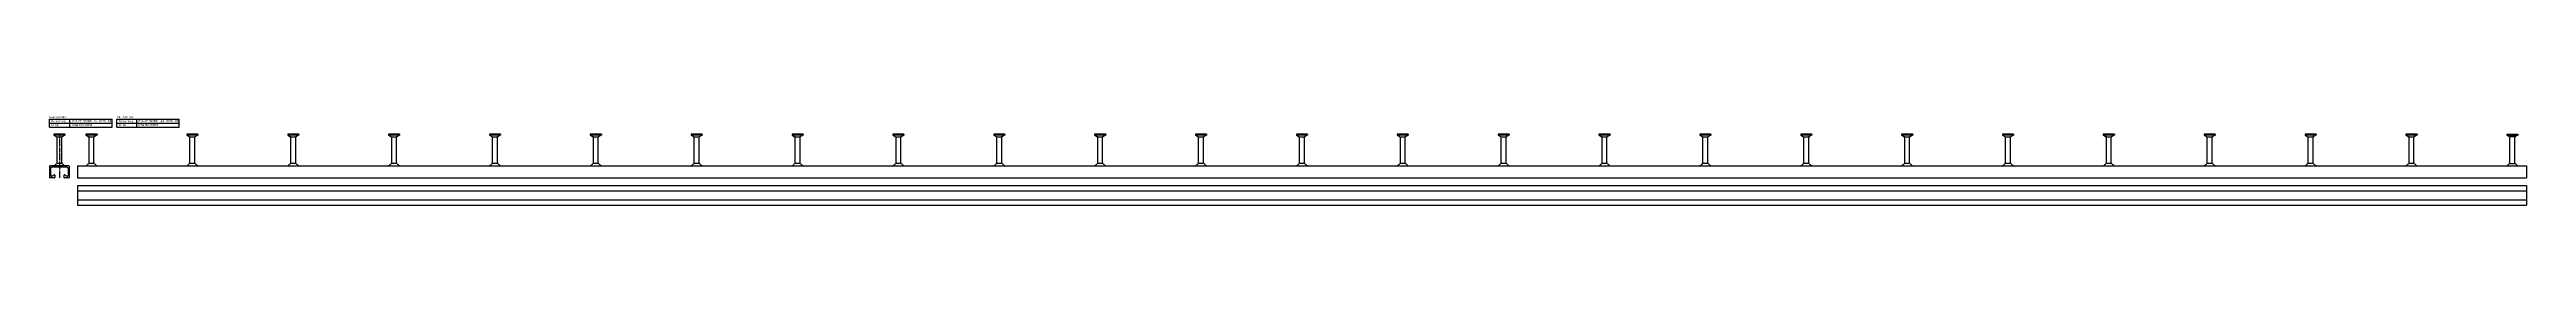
# Model space of a CAD drawing. Header units: millimetres. Extents: x 6357 to 12496, y -479 to 2742.
# Drawn here: x 6357 to 12496, y -479 to -258 of the extents above; entities that cross this region are included whole.
import ezdxf

# ---------------------------------------------------------------- set-up
doc = ezdxf.new("R2010")
doc.units = ezdxf.units.MM
doc.header["$LTSCALE"] = 10
doc.linetypes.add('MITTE2', pattern=[1.125, 0.75, -0.125, 0.125, -0.125])
doc.layers.add('ACHSEN', color=1, linetype='MITTE2')
doc.layers.add('HALFEN', color=2, linetype='CONTINUOUS')
doc.styles.add('ARIAL50', font='arial.ttf', dxfattribs={"height": 5})

msp = doc.modelspace()

# ---------------------------------------------------------------- linework, layer by layer
at = {"layer": 'ACHSEN'}
msp.add_line((6381.5, -303.3), (6381.5, -412), dxfattribs=at)
at = {"layer": 'HALFEN'}
for p, q in [((6357, -265.6), (6511.9, -265.6)), ((6357, -285.6), (6357, -265.6)), ((6357, -275.6), (6511.9, -275.6)), ((6357, -285.6), (6511.9, -285.6)), ((6395.2, -303.3), (6367.7, -303.3)), ((6367.7, -303.3), (6367.7, -306)), ((6395.2, -306), (6367.7, -306)), ((6368.2, -306), (6375, -309.5)), ((6376.4, -303.3), (6376.4, -306)), ((6386.5, -303.3), (6386.5, -306)), ((6394.7, -306), (6387.9, -309.5)), ((6395.2, -303.3), (6395.2, -306)), ((6407, -285.6), (6407, -265.6)), ((6474.7, -303.3), (6447.2, -303.3)), ((6447.2, -303.3), (6447.2, -306)), ((6474.7, -306), (6447.2, -306)), ((6447.7, -306), (6454.5, -309.5)), ((6455.9, -303.3), (6455.9, -306)), ((6466, -303.3), (6466, -306)), ((6474.2, -306), (6467.4, -309.5)), ((6474.7, -303.3), (6474.7, -306)), ((6511.9, -285.6), (6511.9, -265.6)), ((6523.7, -265.6), (6678.2, -265.6)), ((6523.7, -285.6), (6523.7, -265.6)), ((6523.7, -275.6), (6678.2, -275.6)), ((6523.7, -285.6), (6678.2, -285.6)), ((6573.7, -285.6), (6573.7, -265.6)), ((6678.2, -285.6), (6678.2, -265.6)), ((6724.7, -303.3), (6697.2, -303.3)), ((6697.2, -303.3), (6697.2, -306)), ((6724.7, -306), (6697.2, -306)), ((6697.7, -306), (6704.5, -309.5)), ((6705.9, -303.3), (6705.9, -306)), ((6716, -303.3), (6716, -306)), ((6724.2, -306), (6717.4, -309.5)), ((6724.7, -303.3), (6724.7, -306)), ((6974.7, -303.3), (6947.2, -303.3)), ((6947.2, -303.3), (6947.2, -306)), ((6974.7, -306), (6947.2, -306)), ((6947.7, -306), (6954.5, -309.5)), ((6955.9, -303.3), (6955.9, -306)), ((6966, -303.3), (6966, -306)), ((6974.2, -306), (6967.4, -309.5)), ((6974.7, -303.3), (6974.7, -306)), ((7224.7, -303.3), (7197.2, -303.3)), ((7197.2, -303.3), (7197.2, -306)), ((7224.7, -306), (7197.2, -306)), ((7197.7, -306), (7204.5, -309.5)), ((7205.9, -303.3), (7205.9, -306)), ((7216, -303.3), (7216, -306)), ((7224.2, -306), (7217.4, -309.5)), ((7224.7, -303.3), (7224.7, -306)), ((7474.7, -303.3), (7447.2, -303.3)), ((7447.2, -303.3), (7447.2, -306)), ((7474.7, -306), (7447.2, -306)), ((7447.7, -306), (7454.5, -309.5)), ((7455.9, -303.3), (7455.9, -306)), ((7466, -303.3), (7466, -306)), ((7474.2, -306), (7467.4, -309.5)), ((7474.7, -303.3), (7474.7, -306)), ((7724.7, -303.3), (7697.2, -303.3)), ((7697.2, -303.3), (7697.2, -306)), ((7724.7, -306), (7697.2, -306)), ((7697.7, -306), (7704.5, -309.5)), ((7705.9, -303.3), (7705.9, -306)), ((7716, -303.3), (7716, -306)), ((7724.2, -306), (7717.4, -309.5)), ((7724.7, -303.3), (7724.7, -306)), ((7974.7, -303.3), (7947.2, -303.3)), ((7947.2, -303.3), (7947.2, -306)), ((7974.7, -306), (7947.2, -306)), ((7947.7, -306), (7954.5, -309.5)), ((7955.9, -303.3), (7955.9, -306)), ((7966, -303.3), (7966, -306)), ((7974.2, -306), (7967.4, -309.5)), ((7974.7, -303.3), (7974.7, -306)), ((8224.7, -303.3), (8197.2, -303.3)), ((8197.2, -303.3), (8197.2, -306)), ((8224.7, -306), (8197.2, -306)), ((8197.7, -306), (8204.5, -309.5)), ((8205.9, -303.3), (8205.9, -306)), ((8216, -303.3), (8216, -306)), ((8224.2, -306), (8217.4, -309.5)), ((8224.7, -303.3), (8224.7, -306)), ((8474.7, -303.3), (8447.2, -303.3)), ((8447.2, -303.3), (8447.2, -306)), ((8474.7, -306), (8447.2, -306)), ((8447.7, -306), (8454.5, -309.5)), ((8455.9, -303.3), (8455.9, -306)), ((8466, -303.3), (8466, -306)), ((8474.2, -306), (8467.4, -309.5)), ((8474.7, -303.3), (8474.7, -306)), ((8724.7, -303.3), (8697.2, -303.3)), ((8697.2, -303.3), (8697.2, -306)), ((8724.7, -306), (8697.2, -306)), ((8697.7, -306), (8704.5, -309.5)), ((8705.9, -303.3), (8705.9, -306)), ((8716, -303.3), (8716, -306)), ((8724.2, -306), (8717.4, -309.5)), ((8724.7, -303.3), (8724.7, -306)), ((8974.7, -303.3), (8947.2, -303.3)), ((8947.2, -303.3), (8947.2, -306)), ((8974.7, -306), (8947.2, -306)), ((8947.7, -306), (8954.5, -309.5)), ((8955.9, -303.3), (8955.9, -306)), ((8966, -303.3), (8966, -306)), ((8974.2, -306), (8967.4, -309.5)), ((8974.7, -303.3), (8974.7, -306)), ((9224.7, -303.3), (9197.2, -303.3)), ((9197.2, -303.3), (9197.2, -306)), ((9224.7, -306), (9197.2, -306)), ((9197.7, -306), (9204.5, -309.5)), ((9205.9, -303.3), (9205.9, -306)), ((9216, -303.3), (9216, -306)), ((9224.2, -306), (9217.4, -309.5)), ((9224.7, -303.3), (9224.7, -306)), ((9474.7, -303.3), (9447.2, -303.3)), ((9447.2, -303.3), (9447.2, -306)), ((9474.7, -306), (9447.2, -306)), ((9447.7, -306), (9454.5, -309.5)), ((9455.9, -303.3), (9455.9, -306)), ((9466, -303.3), (9466, -306)), ((9474.2, -306), (9467.4, -309.5)), ((9474.7, -303.3), (9474.7, -306)), ((9724.7, -303.3), (9697.2, -303.3)), ((9697.2, -303.3), (9697.2, -306)), ((9724.7, -306), (9697.2, -306)), ((9697.7, -306), (9704.5, -309.5)), ((9705.9, -303.3), (9705.9, -306)), ((9716, -303.3), (9716, -306)), ((9724.2, -306), (9717.4, -309.5)), ((9724.7, -303.3), (9724.7, -306)), ((9974.7, -303.3), (9947.2, -303.3)), ((9947.2, -303.3), (9947.2, -306)), ((9974.7, -306), (9947.2, -306)), ((9947.7, -306), (9954.5, -309.5)), ((9955.9, -303.3), (9955.9, -306)), ((9966, -303.3), (9966, -306)), ((9974.2, -306), (9967.4, -309.5)), ((9974.7, -303.3), (9974.7, -306)), ((10224.7, -303.3), (10197.2, -303.3)), ((10197.2, -303.3), (10197.2, -306)), ((10224.7, -306), (10197.2, -306)), ((10197.7, -306), (10204.5, -309.5)), ((10205.9, -303.3), (10205.9, -306)), ((10216, -303.3), (10216, -306)), ((10224.2, -306), (10217.4, -309.5)), ((10224.7, -303.3), (10224.7, -306)), ((10474.7, -303.3), (10447.2, -303.3)), ((10447.2, -303.3), (10447.2, -306)), ((10474.7, -306), (10447.2, -306)), ((10447.7, -306), (10454.5, -309.5)), ((10455.9, -303.3), (10455.9, -306)), ((10466, -303.3), (10466, -306)), ((10474.2, -306), (10467.4, -309.5)), ((10474.7, -303.3), (10474.7, -306)), ((10724.7, -303.3), (10697.2, -303.3)), ((10697.2, -303.3), (10697.2, -306)), ((10724.7, -306), (10697.2, -306)), ((10697.7, -306), (10704.5, -309.5)), ((10705.9, -303.3), (10705.9, -306)), ((10716, -303.3), (10716, -306)), ((10724.2, -306), (10717.4, -309.5)), ((10724.7, -303.3), (10724.7, -306)), ((10974.7, -303.3), (10947.2, -303.3)), ((10947.2, -303.3), (10947.2, -306)), ((10974.7, -306), (10947.2, -306)), ((10947.7, -306), (10954.5, -309.5)), ((10955.9, -303.3), (10955.9, -306)), ((10966, -303.3), (10966, -306)), ((10974.2, -306), (10967.4, -309.5)), ((10974.7, -303.3), (10974.7, -306)), ((11224.7, -303.3), (11197.2, -303.3)), ((11197.2, -303.3), (11197.2, -306)), ((11224.7, -306), (11197.2, -306)), ((11197.7, -306), (11204.5, -309.5)), ((11205.9, -303.3), (11205.9, -306)), ((11216, -303.3), (11216, -306)), ((11224.2, -306), (11217.4, -309.5)), ((11224.7, -303.3), (11224.7, -306)), ((11474.7, -303.3), (11447.2, -303.3)), ((11447.2, -303.3), (11447.2, -306)), ((11474.7, -306), (11447.2, -306)), ((11447.7, -306), (11454.5, -309.5)), ((11455.9, -303.3), (11455.9, -306)), ((11466, -303.3), (11466, -306)), ((11474.2, -306), (11467.4, -309.5)), ((11474.7, -303.3), (11474.7, -306)), ((11724.7, -303.3), (11697.2, -303.3)), ((11697.2, -303.3), (11697.2, -306)), ((11724.7, -306), (11697.2, -306)), ((11697.7, -306), (11704.5, -309.5)), ((11705.9, -303.3), (11705.9, -306)), ((11716, -303.3), (11716, -306)), ((11724.2, -306), (11717.4, -309.5)), ((11724.7, -303.3), (11724.7, -306)), ((11974.7, -303.3), (11947.2, -303.3)), ((11947.2, -303.3), (11947.2, -306)), ((11974.7, -306), (11947.2, -306)), ((11947.7, -306), (11954.5, -309.5)), ((11955.9, -303.3), (11955.9, -306)), ((11966, -303.3), (11966, -306)), ((11974.2, -306), (11967.4, -309.5)), ((11974.7, -303.3), (11974.7, -306)), ((12224.7, -303.3), (12197.2, -303.3)), ((12197.2, -303.3), (12197.2, -306)), ((12224.7, -306), (12197.2, -306)), ((12197.7, -306), (12204.5, -309.5)), ((12205.9, -303.3), (12205.9, -306)), ((12216, -303.3), (12216, -306)), ((12224.2, -306), (12217.4, -309.5)), ((12224.7, -303.3), (12224.7, -306)), ((12447.2, -303.3), (12474.7, -303.3)), ((12447.2, -303.3), (12447.2, -306)), ((12447.2, -306), (12474.7, -306)), ((12447.7, -306), (12454.5, -309.5)), ((12455.9, -303.3), (12455.9, -306)), ((12466, -303.3), (12466, -306)), ((12474.2, -306), (12467.4, -309.5)), ((12474.7, -303.3), (12474.7, -306)), ((6375.5, -376), (6375.5, -310.2)), ((6376.1, -309.8), (6386.8, -309.8)), ((6387.5, -376), (6387.5, -310.2)), ((6455, -376), (6455, -310.2)), ((6455.6, -309.8), (6466.3, -309.8)), ((6467, -376), (6467, -310.2)), ((6705, -376), (6705, -310.2)), ((6705.6, -309.8), (6716.3, -309.8)), ((6717, -376), (6717, -310.2)), ((6955, -376), (6955, -310.2)), ((6955.6, -309.8), (6966.3, -309.8)), ((6967, -376), (6967, -310.2)), ((7205, -376), (7205, -310.2)), ((7205.6, -309.8), (7216.3, -309.8)), ((7217, -376), (7217, -310.2)), ((7455, -376), (7455, -310.2)), ((7455.6, -309.8), (7466.3, -309.8)), ((7467, -376), (7467, -310.2)), ((7705, -376), (7705, -310.2)), ((7705.6, -309.8), (7716.3, -309.8)), ((7717, -376), (7717, -310.2)), ((7955, -376), (7955, -310.2)), ((7955.6, -309.8), (7966.3, -309.8)), ((7967, -376), (7967, -310.2)), ((8205, -376), (8205, -310.2)), ((8205.6, -309.8), (8216.3, -309.8)), ((8217, -376), (8217, -310.2)), ((8455, -376), (8455, -310.2)), ((8455.6, -309.8), (8466.3, -309.8)), ((8467, -376), (8467, -310.2)), ((8705, -376), (8705, -310.2)), ((8705.6, -309.8), (8716.3, -309.8)), ((8717, -376), (8717, -310.2)), ((8955, -376), (8955, -310.2)), ((8955.6, -309.8), (8966.3, -309.8)), ((8967, -376), (8967, -310.2)), ((9205, -376), (9205, -310.2)), ((9205.6, -309.8), (9216.3, -309.8)), ((9217, -376), (9217, -310.2)), ((9455, -376), (9455, -310.2)), ((9455.6, -309.8), (9466.3, -309.8)), ((9467, -376), (9467, -310.2)), ((9705, -376), (9705, -310.2)), ((9705.6, -309.8), (9716.3, -309.8)), ((9717, -376), (9717, -310.2)), ((9955, -376), (9955, -310.2)), ((9955.6, -309.8), (9966.3, -309.8)), ((9967, -376), (9967, -310.2)), ((10205, -376), (10205, -310.2)), ((10205.6, -309.8), (10216.3, -309.8)), ((10217, -376), (10217, -310.2)), ((10455, -376), (10455, -310.2)), ((10455.6, -309.8), (10466.3, -309.8)), ((10467, -376), (10467, -310.2)), ((10705, -376), (10705, -310.2)), ((10705.6, -309.8), (10716.3, -309.8)), ((10717, -376), (10717, -310.2)), ((10955, -376), (10955, -310.2)), ((10955.6, -309.8), (10966.3, -309.8)), ((10967, -376), (10967, -310.2)), ((11205, -376), (11205, -310.2)), ((11205.6, -309.8), (11216.3, -309.8)), ((11217, -376), (11217, -310.2)), ((11455, -376), (11455, -310.2)), ((11455.6, -309.8), (11466.3, -309.8)), ((11467, -376), (11467, -310.2)), ((11705, -376), (11705, -310.2)), ((11705.6, -309.8), (11716.3, -309.8)), ((11717, -376), (11717, -310.2)), ((11955, -376), (11955, -310.2)), ((11955.6, -309.8), (11966.3, -309.8)), ((11967, -376), (11967, -310.2)), ((12205, -376), (12205, -310.2)), ((12205.6, -309.8), (12216.3, -309.8)), ((12217, -376), (12217, -310.2)), ((12455, -376), (12455, -310.2)), ((12466.3, -309.8), (12455.7, -309.8)), ((12467, -376), (12467, -310.2)), ((6357, -383), (6357, -411)), ((6405, -382), (6358, -382)), ((6364.7, -412), (6358, -412)), ((6359.7, -388.2), (6359.7, -400.2)), ((6359.7, -400.2), (6359.9, -406)), ((6400.2, -385.2), (6362.7, -385.2)), ((6362.9, -407.7), (6368.7, -404.3)), ((6366.2, -410.7), (6364.7, -412)), ((6367.2, -410.7), (6366.2, -410.7)), ((6367.7, -412), (6367.2, -410.7)), ((6367.7, -412), (6368.7, -412)), ((6370.2, -405.2), (6370.2, -410.5)), ((6388.7, -376), (6374.3, -376)), ((6388.7, -376), (6387.9, -376)), ((6392.7, -405.2), (6392.7, -410.5)), ((6400, -407.7), (6394.2, -404.3)), ((6395.2, -412), (6394.2, -412)), ((6395.2, -412), (6395.7, -410.7)), ((6395.7, -410.7), (6396.7, -410.7)), ((6396.7, -410.7), (6398.2, -412)), ((6405, -412), (6398.2, -412)), ((6403.2, -400.2), (6403, -406)), ((6403.2, -388), (6403.2, -400.2)), ((6406, -383), (6406, -411)), ((6426, -382), (12496, -382)), ((6426, -382), (6426, -412)), ((6426, -412), (12496, -412)), ((6468.2, -376), (6453.8, -376)), ((6718.2, -376), (6703.8, -376)), ((6968.2, -376), (6953.8, -376)), ((7218.2, -376), (7203.8, -376)), ((7468.2, -376), (7453.8, -376)), ((7718.2, -376), (7703.8, -376)), ((7968.2, -376), (7953.8, -376)), ((8218.2, -376), (8203.8, -376)), ((8468.2, -376), (8453.8, -376)), ((8718.2, -376), (8703.8, -376)), ((8968.2, -376), (8953.8, -376)), ((9218.2, -376), (9203.8, -376)), ((9468.2, -376), (9453.8, -376)), ((9718.2, -376), (9703.8, -376)), ((9968.2, -376), (9953.8, -376)), ((10218.2, -376), (10203.8, -376)), ((10468.2, -376), (10453.8, -376)), ((10718.2, -376), (10703.8, -376)), ((10968.2, -376), (10953.8, -376)), ((11218.2, -376), (11203.8, -376)), ((11468.2, -376), (11453.8, -376)), ((11718.2, -376), (11703.8, -376)), ((11968.2, -376), (11953.8, -376)), ((12218.2, -376), (12203.8, -376)), ((12453.8, -376), (12468.2, -376)), ((12496, -382), (12496, -412)), ((6426, -430.4), (12496, -430.4)), ((6426, -430.4), (6426, -479.4)), ((6426, -443.6), (12496, -443.6)), ((6426, -466.1), (12496, -466.1)), ((6426, -479.4), (12496, -479.4)), ((12496, -430.4), (12496, -479.4))]:
    msp.add_line(p, q, dxfattribs=at)
for centre, radius, start, end in [((6374.7, -310.2), 0.8, 0, 62.30053), ((6388.3, -310.2), 0.8, 117.69947, 180), ((6454.2, -310.2), 0.8, 0, 62.30053), ((6467.8, -310.2), 0.8, 117.69947, 180), ((6704.2, -310.2), 0.8, 0, 62.30053), ((6717.8, -310.2), 0.8, 117.69947, 180), ((6954.2, -310.2), 0.8, 0, 62.30053), ((6967.8, -310.2), 0.8, 117.69947, 180), ((7204.2, -310.2), 0.8, 0, 62.30053), ((7217.8, -310.2), 0.8, 117.69947, 180), ((7454.2, -310.2), 0.8, 0, 62.30053), ((7467.8, -310.2), 0.8, 117.69947, 180), ((7704.2, -310.2), 0.8, 0, 62.30053), ((7717.8, -310.2), 0.8, 117.69947, 180), ((7954.2, -310.2), 0.8, 0, 62.30053), ((7967.8, -310.2), 0.8, 117.69947, 180), ((8204.2, -310.2), 0.8, 0, 62.30053), ((8217.8, -310.2), 0.8, 117.69947, 180), ((8454.2, -310.2), 0.8, 0, 62.30053), ((8467.8, -310.2), 0.8, 117.69947, 180), ((8704.2, -310.2), 0.8, 0, 62.30053), ((8717.8, -310.2), 0.8, 117.69947, 180), ((8954.2, -310.2), 0.8, 0, 62.30053), ((8967.8, -310.2), 0.8, 117.69947, 180), ((9204.2, -310.2), 0.8, 0, 62.30053), ((9217.8, -310.2), 0.8, 117.69947, 180), ((9454.2, -310.2), 0.8, 0, 62.30053), ((9467.8, -310.2), 0.8, 117.69947, 180), ((9704.2, -310.2), 0.8, 0, 62.30053), ((9717.8, -310.2), 0.8, 117.69947, 180), ((9954.2, -310.2), 0.8, 0, 62.30053), ((9967.8, -310.2), 0.8, 117.69947, 180), ((10204.2, -310.2), 0.8, 0, 62.30053), ((10217.8, -310.2), 0.8, 117.69947, 180), ((10454.2, -310.2), 0.8, 0, 62.30053), ((10467.8, -310.2), 0.8, 117.69947, 180), ((10704.2, -310.2), 0.8, 0, 62.30053), ((10717.8, -310.2), 0.8, 117.69947, 180), ((10954.2, -310.2), 0.8, 0, 62.30053), ((10967.8, -310.2), 0.8, 117.69947, 180), ((11204.2, -310.2), 0.8, 0, 62.30053), ((11217.8, -310.2), 0.8, 117.69947, 180), ((11454.2, -310.2), 0.8, 0, 62.30053), ((11467.8, -310.2), 0.8, 117.69947, 180), ((11704.2, -310.2), 0.8, 0, 62.30053), ((11717.8, -310.2), 0.8, 117.69947, 180), ((11954.2, -310.2), 0.8, 0, 62.30053), ((11967.8, -310.2), 0.8, 117.69947, 180), ((12204.2, -310.2), 0.8, 0, 62.30053), ((12217.8, -310.2), 0.8, 117.69947, 180), ((12454.2, -310.2), 0.8, 0, 62.30053), ((12467.8, -310.2), 0.8, 117.69947, 180), ((6358, -383), 1, 90, 180), ((6358, -411), 1, 180, 270), ((6362.7, -388.2), 3, 90, 180), ((6361.9, -405.9), 2, 181.84304, 299.95321), ((6364.7, -373.2), 9, 283.5362, 296.84141), ((6369.2, -405.2), 1, 0, 119.95321), ((6368.7, -410.5), 1.5, 270, 0), ((6359.8, -366.4), 17.3, 301.0756, 326.5383), ((6403.1, -366.4), 17.3, 213.4617, 238.9244), ((6393.7, -405.2), 1, 60.04679, 180), ((6394.2, -410.5), 1.5, 180, 270), ((6398.2, -373.2), 9, 243.15859, 256.4638), ((6401, -405.9), 2, 240.04679, 358.15696), ((6400.2, -388.2), 3, 0, 90), ((6405, -383), 1, 0, 90), ((6405, -411), 1, 270, 0), ((6444.2, -373.2), 9, 283.5362, 296.84141), ((6439.3, -366.4), 17.3, 301.0756, 326.5383), ((6482.6, -366.4), 17.3, 213.4617, 238.9244), ((6477.7, -373.2), 9, 243.15859, 256.4638), ((6694.2, -373.2), 9, 283.5362, 296.84141), ((6689.3, -366.4), 17.3, 301.0756, 326.5383), ((6732.6, -366.4), 17.3, 213.4617, 238.9244), ((6727.7, -373.2), 9, 243.15859, 256.4638), ((6944.2, -373.2), 9, 283.5362, 296.84141), ((6939.3, -366.4), 17.3, 301.0756, 326.5383), ((6982.6, -366.4), 17.3, 213.4617, 238.9244), ((6977.7, -373.2), 9, 243.15859, 256.4638), ((7194.2, -373.2), 9, 283.5362, 296.84141), ((7189.3, -366.4), 17.3, 301.0756, 326.5383), ((7232.6, -366.4), 17.3, 213.4617, 238.9244), ((7227.7, -373.2), 9, 243.15859, 256.4638), ((7444.2, -373.2), 9, 283.5362, 296.84141), ((7439.3, -366.4), 17.3, 301.0756, 326.5383), ((7482.6, -366.4), 17.3, 213.4617, 238.9244), ((7477.7, -373.2), 9, 243.15859, 256.4638), ((7694.2, -373.2), 9, 283.5362, 296.84141), ((7689.3, -366.4), 17.3, 301.0756, 326.5383), ((7732.6, -366.4), 17.3, 213.4617, 238.9244), ((7727.7, -373.2), 9, 243.15859, 256.4638), ((7944.2, -373.2), 9, 283.5362, 296.84141), ((7939.3, -366.4), 17.3, 301.0756, 326.5383), ((7982.6, -366.4), 17.3, 213.4617, 238.9244), ((7977.7, -373.2), 9, 243.15859, 256.4638), ((8194.2, -373.2), 9, 283.5362, 296.84141), ((8189.3, -366.4), 17.3, 301.0756, 326.5383), ((8232.6, -366.4), 17.3, 213.4617, 238.9244), ((8227.7, -373.2), 9, 243.15859, 256.4638), ((8444.2, -373.2), 9, 283.5362, 296.84141), ((8439.3, -366.4), 17.3, 301.0756, 326.5383), ((8482.6, -366.4), 17.3, 213.4617, 238.9244), ((8477.7, -373.2), 9, 243.15859, 256.4638), ((8694.2, -373.2), 9, 283.5362, 296.84141), ((8689.3, -366.4), 17.3, 301.0756, 326.5383), ((8732.6, -366.4), 17.3, 213.4617, 238.9244), ((8727.7, -373.2), 9, 243.15859, 256.4638), ((8944.2, -373.2), 9, 283.5362, 296.84141), ((8939.3, -366.4), 17.3, 301.0756, 326.5383), ((8982.6, -366.4), 17.3, 213.4617, 238.9244), ((8977.7, -373.2), 9, 243.15859, 256.4638), ((9194.2, -373.2), 9, 283.5362, 296.84141), ((9189.3, -366.4), 17.3, 301.0756, 326.5383), ((9232.6, -366.4), 17.3, 213.4617, 238.9244), ((9227.7, -373.2), 9, 243.15859, 256.4638), ((9444.2, -373.2), 9, 283.5362, 296.84141), ((9439.3, -366.4), 17.3, 301.0756, 326.5383), ((9482.6, -366.4), 17.3, 213.4617, 238.9244), ((9477.7, -373.2), 9, 243.15859, 256.4638), ((9694.2, -373.2), 9, 283.5362, 296.84141), ((9689.3, -366.4), 17.3, 301.0756, 326.5383), ((9732.6, -366.4), 17.3, 213.4617, 238.9244), ((9727.7, -373.2), 9, 243.15859, 256.4638), ((9944.2, -373.2), 9, 283.5362, 296.84141), ((9939.3, -366.4), 17.3, 301.0756, 326.5383), ((9982.6, -366.4), 17.3, 213.4617, 238.9244), ((9977.7, -373.2), 9, 243.15859, 256.4638), ((10194.2, -373.2), 9, 283.5362, 296.84141), ((10189.3, -366.4), 17.3, 301.0756, 326.5383), ((10232.6, -366.4), 17.3, 213.4617, 238.9244), ((10227.7, -373.2), 9, 243.15859, 256.4638), ((10444.2, -373.2), 9, 283.5362, 296.84141), ((10439.3, -366.4), 17.3, 301.0756, 326.5383), ((10482.6, -366.4), 17.3, 213.4617, 238.9244), ((10477.7, -373.2), 9, 243.15859, 256.4638), ((10694.2, -373.2), 9, 283.5362, 296.84141), ((10689.3, -366.4), 17.3, 301.0756, 326.5383), ((10732.6, -366.4), 17.3, 213.4617, 238.9244), ((10727.7, -373.2), 9, 243.15859, 256.4638), ((10944.2, -373.2), 9, 283.5362, 296.84141), ((10939.3, -366.4), 17.3, 301.0756, 326.5383), ((10982.6, -366.4), 17.3, 213.4617, 238.9244), ((10977.7, -373.2), 9, 243.15859, 256.4638), ((11194.2, -373.2), 9, 283.5362, 296.84141), ((11189.3, -366.4), 17.3, 301.0756, 326.5383), ((11232.6, -366.4), 17.3, 213.4617, 238.9244), ((11227.7, -373.2), 9, 243.15859, 256.4638), ((11444.2, -373.2), 9, 283.5362, 296.84141), ((11439.3, -366.4), 17.3, 301.0756, 326.5383), ((11482.6, -366.4), 17.3, 213.4617, 238.9244), ((11477.7, -373.2), 9, 243.15859, 256.4638), ((11694.2, -373.2), 9, 283.5362, 296.84141), ((11689.3, -366.4), 17.3, 301.0756, 326.5383), ((11732.6, -366.4), 17.3, 213.4617, 238.9244), ((11727.7, -373.2), 9, 243.15859, 256.4638), ((11944.2, -373.2), 9, 283.5362, 296.84141), ((11939.3, -366.4), 17.3, 301.0756, 326.5383), ((11982.6, -366.4), 17.3, 213.4617, 238.9244), ((11977.7, -373.2), 9, 243.15859, 256.4638), ((12194.2, -373.2), 9, 283.5362, 296.84141), ((12189.3, -366.4), 17.3, 301.0756, 326.5383), ((12232.6, -366.4), 17.3, 213.4617, 238.9244), ((12227.7, -373.2), 9, 243.15859, 256.4638), ((12444.2, -373.2), 9, 283.5362, 296.84141), ((12439.3, -366.4), 17.3, 301.0756, 326.5383), ((12482.6, -366.4), 17.3, 213.4617, 238.9244), ((12477.7, -373.2), 9, 243.15859, 256.4638)]:
    msp.add_arc(centre, radius, start, end, dxfattribs=at)

# ---------------------------------------------------------------- texts
at = {"layer": 'HALFEN', "style": 'ARIAL50'}
for s, p in [('feuerverzinkt', (6357, -263.1)), ('Benennung', (6362, -273.1)), ('Id. Nr.', (6362, -283.1)), ('2004.050-00008', (6412, -283.1)), ('HTA-CE 50/30P - fv - 6070 - KF', (6412, -273.1)), ('A4 - Ank. A4', (6523.7, -263.1)), ('Benennung', (6528.7, -273.1)), ('Id. Nr.', (6528.7, -283.1)), ('2004.052-00008', (6575.7, -283.1)), ('HTA-CE 50/30P - A4 - 6070 - KF', (6575.7, -273.1))]:
    msp.add_text(s, height=5, dxfattribs=at).set_placement(p)

doc.saveas('drawing.dxf')
